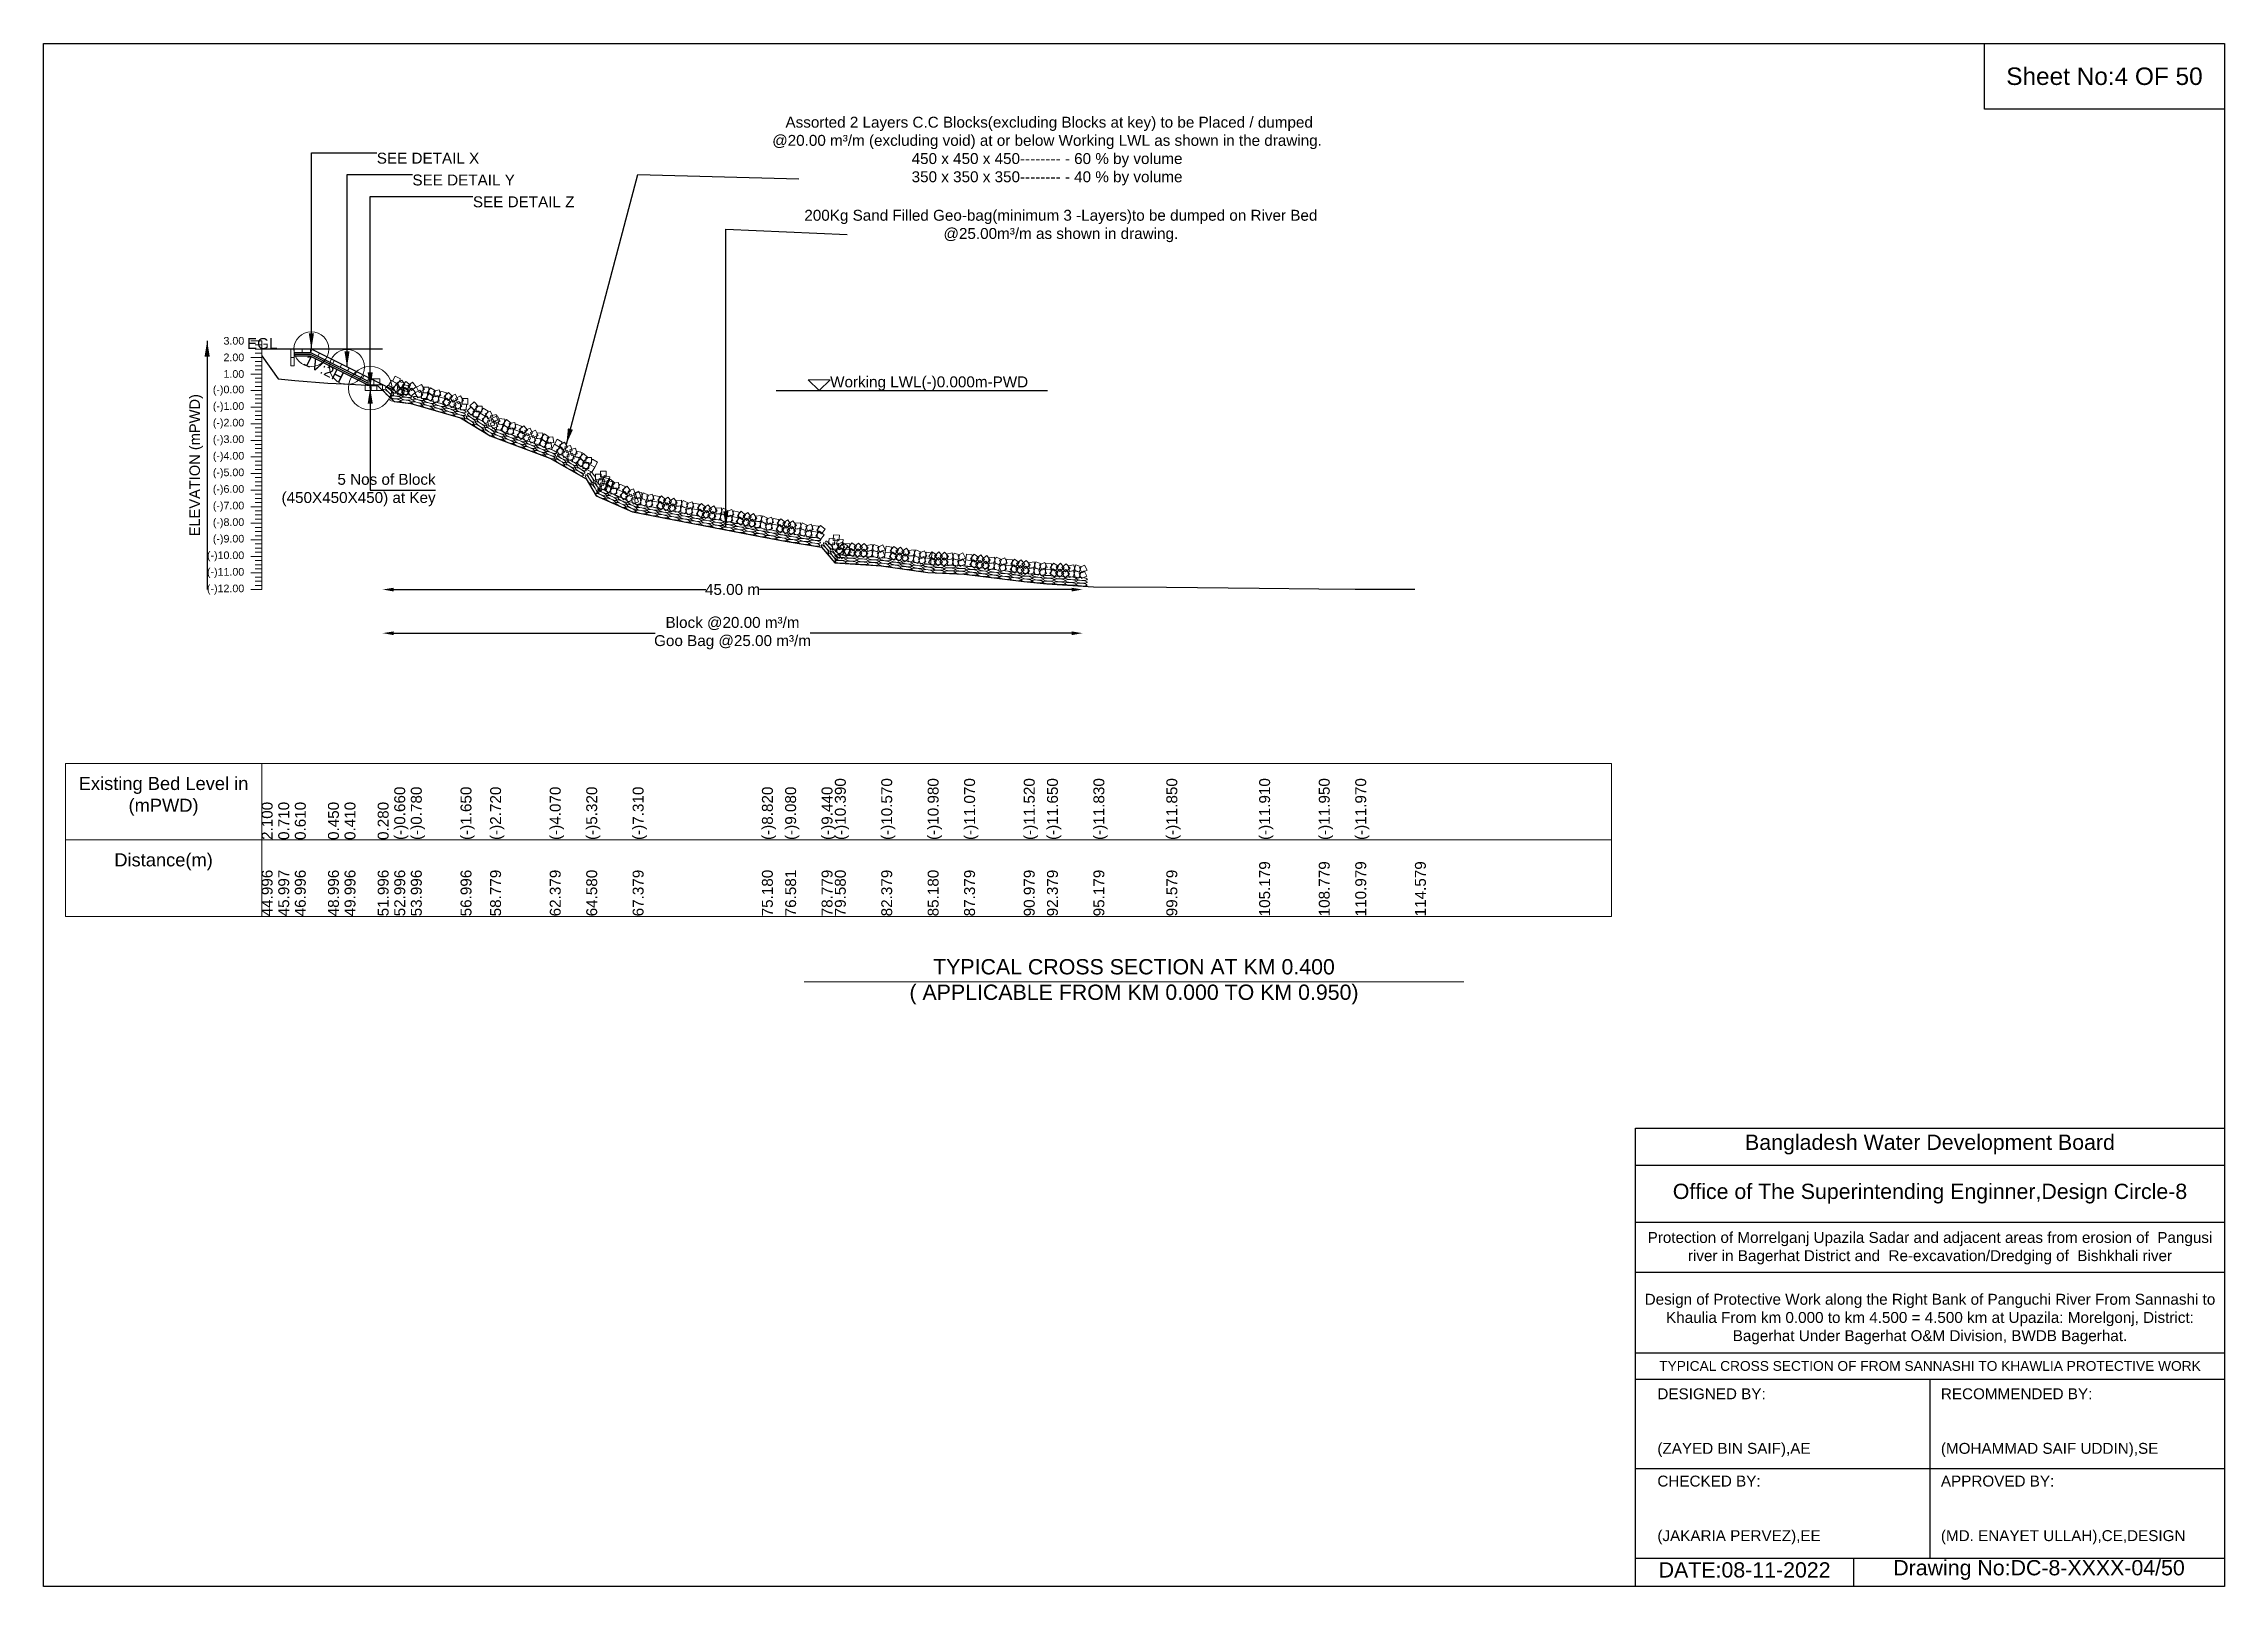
# Model space of a CAD drawing. Header units: inches. Extents: x 89000 to 267201, y -7461 to 18033.
# Drawn here: x 145000 to 155000, y -7071 to 0 of the extents above; entities that cross this region are included whole.
import ezdxf

# ---------------------------------------------------------------- set-up
doc = ezdxf.new("R2010")
doc.units = ezdxf.units.IN
doc.header["$LTSCALE"] = 7
doc.header["$MEASUREMENT"] = 0
for name, color, linetype, lineweight in [('Cross section Data Border', 7, 'Continuous', 9), ('Cross Section Labels', 7, 'Continuous', 9), ('Existing_Bed_Level for Xsection', 7, 'Continuous', 25), ('Long Section Labels', 7, 'Continuous', 9)]:
    doc.layers.add(name, color=color, linetype=linetype, lineweight=lineweight)
doc.styles.get("Standard").update_dxf_attribs({"font": 'arial.ttf'})
doc.dimstyles.new('Appron Lebeling Style', dxfattribs={"dimtxt": 50, "dimasz": 50, "dimexe": 0.18, "dimexo": 0.0625, "dimgap": 0.09, "dimtad": 0, "dimtih": 1, "dimtoh": 1, "dimdec": 4, "dimzin": 0, "dimdsep": 46, "dimtxsty": 'Standard', "dimcen": 0.09, "dimse1": 1, "dimse2": 1, "dimadec": 0, "dimazin": 0, "dimtfac": 1, "dimtdec": 4, "dimtofl": 0, "dimtmove": 0, "dimatfit": 3, "dimfxl": 1, "dimtolj": 1, "dimtzin": 0, "dimarcsym": 0})
doc.dimstyles.get("Standard").update_dxf_attribs({"dimtxt": 0.18, "dimasz": 0.18, "dimexe": 0.18, "dimexo": 0.0625, "dimgap": 0.09, "dimtad": 0, "dimtih": 1, "dimtoh": 1, "dimdec": 4, "dimzin": 0, "dimdsep": 46, "dimtxsty": 'Standard', "dimcen": 0.09, "dimadec": 0, "dimazin": 0, "dimtfac": 1, "dimtdec": 4, "dimtofl": 0, "dimtmove": 0, "dimatfit": 3, "dimfxl": 1, "dimtolj": 1, "dimtzin": 0, "dimarcsym": 0})

msp = doc.modelspace()

# ---------------------------------------------------------------- texts
at = {"attachment_point": 5}
for s, insert, char_height in [('Sheet No:4 OF 50', (154450, -150), 80), ('Bangladesh Water Development Board', (153650, -5046), 70), ('Office of The Superintending Enginner,Design Circle-8', (153650, -5271), 70)]:
    msp.add_mtext(s, dxfattribs=dict(at, insert=insert, char_height=char_height))
for s, insert, char_height, width, attachment_point in [('Protection of Morrelganj Upazila Sadar and adjacent areas from erosion of  Pangusi river in Bagerhat District and  Re-excavation/Dredging of  Bishkhali river', (153650, -5521), 50, 2700, 5), ('Design of Protective Work along the Right Bank of Panguchi River From Sannashi to Khaulia From km 0.000 to km 4.500 = 4.500 km at Upazila: Morelgonj, District: Bagerhat Under Bagerhat O&M Division, BWDB Bagerhat.', (153650, -5846), 50, 2700, 5), ('TYPICAL CROSS SECTION OF FROM SANNASHI TO KHAWLIA PROTECTIVE WORK', (153650, -6061), 45, 2800, 5), ('DESIGNED BY:^J^J^J(ZAYED BIN SAIF),AE', (152400, -6321), 50, 1400, 4), ('RECOMMENDED BY:^J^J^J(MOHAMMAD SAIF UDDIN),SE', (153700, -6321), 50, 1400, 4), ('CHECKED BY:^J^J^J(JAKARIA PERVEZ),EE', (152400, -6721), 50, 1400, 4), ('APPROVED BY:^J^J^J(MD. ENAYET ULLAH),CE,DESIGN', (153700, -6721), 50, 1400, 4), ('DATE:08-11-2022', (152800, -6996), 70, 1400, 5), ('Drawing No:DC-8-XXXX-04/50', (154150, -6996), 70, 2200, 5)]:
    msp.add_mtext(s, dxfattribs=dict(insert=insert, char_height=char_height, width=width, attachment_point=attachment_point))
at = {"layer": 'Cross section Data Border', "char_height": 60, "width": 800, "attachment_point": 5}
for s, insert in [('Existing Bed Level in (mPWD)', (145550, -3450)), ('Distance(m)', (145550, -3750))]:
    msp.add_mtext(s, dxfattribs=dict(at, insert=insert))
at = {"layer": 'Cross Section Labels'}
for s, insert, char_height, attachment_point in [(' Assorted 2 Layers C.C Blocks(excluding Blocks at key) to be Placed / dumped^J@20.00 m³/m (excluding void) at or below Working LWL as shown in the drawing.^J450 x 450 x 450-------- - 60 % by volume^J350 x 350 x 350-------- - 40 % by volume', (149601.35408, -650.19327), 50, 8), ('SEE DETAIL X', (146527.7977, -500), 50, 1), ('SEE DETAIL Y', (146691.1977, -600), 50, 1), ('SEE DETAIL Z', (146968.5977, -700), 50, 1), ('200Kg Sand Filled Geo-bag(minimum 3 -Layers)to be dumped on River Bed^J@25.00m³/m as shown in drawing.', (149664.67221, -910.13459), 50, 8), ('EGL', (146072.20947, -1400.28), 50, 9), ('Working LWL(-)0.000m-PWD', (148606.5977, -1590.28), 50, 7), ('5 Nos of Block ^J(450X450X450) at Key', (146797.5977, -2046.28), 50, 6), ('TYPICAL CROSS SECTION AT KM 0.400^J( APPLICABLE FROM KM 0.000 TO KM 0.950)', (150000, -4300), 70, 5)]:
    msp.add_mtext(s, dxfattribs=dict(at, insert=insert, char_height=char_height, attachment_point=attachment_point))
at = {"layer": 'Cross Section Labels', "insert": (146295.90241, -1468.32059), "char_height": 50, "attachment_point": 2, "rotation": 333.434948823}
msp.add_mtext('1V:2H', dxfattribs=at)
at = {"layer": 'Long Section Labels', "char_height": 35, "attachment_point": 6}
for s, insert in [('3.00', (145920, -1362.28)), ('2.00', (145920, -1438.28)), ('1.00', (145920, -1514.28)), ('(-)0.00', (145920, -1590.28)), ('(-)1.00', (145920, -1666.28)), ('(-)2.00', (145920, -1742.28)), ('(-)3.00', (145920, -1818.28)), ('(-)4.00', (145920, -1894.28)), ('(-)5.00', (145920, -1970.28)), ('(-)6.00', (145920, -2046.28)), ('(-)7.00', (145920, -2122.28)), ('(-)8.00', (145920, -2198.28)), ('(-)9.00', (145920, -2274.28)), ('(-)10.00', (145920, -2350.28)), ('(-)11.00', (145920, -2426.28)), ('(-)12.00', (145920, -2502.28))]:
    msp.add_mtext(s, dxfattribs=dict(at, insert=insert))
at = {"layer": 'Long Section Labels', "rotation": 90}
for s, insert, char_height, attachment_point in [('ELEVATION (mPWD)', (145700, -1932.28), 48, 5), ('(-)10.390', (148628.32464, -3650), 50, 1), ('(-)10.570', (148841.04673, -3650), 50, 1), ('(-)10.980', (149053.9167, -3650), 50, 1), ('(-)11.070', (149221.04673, -3650), 50, 1), ('(-)11.520', (149494.6641, -3650), 50, 1), ('(-)11.650', (149601.04673, -3650), 50, 1), ('(-)11.830', (149813.90935, -3650), 50, 1), ('(-)11.850', (150148.30899, -3650), 50, 1), ('(-)11.910', (150573.90339, -3650), 50, 1), ('(-)11.950', (150847.46015, -3650), 50, 1), ('(-)11.970', (151014.66097, -3650), 50, 1), ('(-)11.970', (151014.66097, -3650), 50, 1), ('2.100', (146000, -3650), 50, 1), ('0.710', (146076.02131, -3650), 50, 1), ('0.610', (146151.99699, -3650), 50, 1), ('0.450', (146303.99398, -3650), 50, 1), ('0.410', (146379.96966, -3650), 50, 1), ('0.280', (146531.96665, -3650), 50, 1), ('(-)0.660', (146607.94233, -3650), 50, 1), ('(-)0.780', (146683.96364, -3650), 50, 1), ('(-)1.650', (146911.93631, -3650), 50, 1), ('(-)2.720', (147047.47157, -3650), 50, 1), ('(-)4.070', (147321.04673, -3650), 50, 1), ('(-)5.320', (147488.34274, -3650), 50, 1), ('(-)7.310', (147701.04673, -3650), 50, 1), ('(-)8.820', (148293.92601, -3650), 50, 1), ('(-)9.080', (148400.42302, -3650), 50, 1), ('(-)9.440', (148567.46526, -3650), 50, 1), ('44.996', (146000, -4000), 50, 1), ('45.997', (146076.02131, -4000), 50, 1), ('46.996', (146151.99699, -4000), 50, 1), ('48.996', (146303.99398, -4000), 50, 1), ('49.996', (146379.96966, -4000), 50, 1), ('51.996', (146531.96665, -4000), 50, 1), ('52.996', (146607.94233, -4000), 50, 1), ('53.996', (146683.96364, -4000), 50, 1), ('56.996', (146911.93631, -4000), 50, 1), ('58.779', (147047.47157, -4000), 50, 1), ('62.379', (147321.04673, -4000), 50, 1), ('64.580', (147488.34274, -4000), 50, 1), ('67.379', (147701.04673, -4000), 50, 1), ('75.180', (148293.92601, -4000), 50, 1), ('76.581', (148400.42302, -4000), 50, 1), ('78.779', (148567.46526, -4000), 50, 1), ('79.580', (148628.32464, -4000), 50, 1), ('82.379', (148841.04673, -4000), 50, 1), ('85.180', (149053.9167, -4000), 50, 1), ('87.379', (149221.04673, -4000), 50, 1), ('90.979', (149494.6641, -4000), 50, 1), ('92.379', (149601.04673, -4000), 50, 1), ('95.179', (149813.90935, -4000), 50, 1), ('99.579', (150148.30899, -4000), 50, 1), ('105.179', (150573.90339, -4000), 50, 1), ('108.779', (150847.46015, -4000), 50, 1), ('110.979', (151014.66097, -4000), 50, 1), ('114.579', (151288.30084, -4000), 50, 1)]:
    msp.add_mtext(s, dxfattribs=dict(at, insert=insert, char_height=char_height, attachment_point=attachment_point))

# ---------------------------------------------------------------- blocks, each defined once
blk = doc.blocks.new('*D1')
at = {"layer": 'Cross Section Labels', "color": 0, "lineweight": -2, "transparency": 16777216}
for p, q in [((146605, -2502), (148036, -2502)), ((149714, -2502), (148283, -2502))]:
    blk.add_line(p, q, dxfattribs=at)
at = {"layer": 'Cross Section Labels', "color": 0, "transparency": 16777216}
for points in [[(146605, -2494), (146605, -2511), (146555, -2502)], [(149714, -2494), (149714, -2511), (149764, -2502)]]:
    blk.add_solid(points, dxfattribs=at)
at = {"layer": 'Defpoints', "color": 0, "transparency": 16777216}
for p in [(146555, -1590), (149764, -2486), (149764, -2502)]:
    blk.add_point(p, dxfattribs=at)
at = {"layer": 'Cross Section Labels', "color": 0, "transparency": 16777216, "insert": (148159, -2502), "char_height": 50, "attachment_point": 5}
blk.add_mtext('\\A1;45.00 m', dxfattribs=at)
blk = doc.blocks.new('*D2')
at = {"layer": 'Cross Section Labels', "color": 0, "lineweight": -2, "transparency": 16777216}
for p, q in [((146605, -2702), (147804, -2702)), ((149714, -2702), (148515, -2702))]:
    blk.add_line(p, q, dxfattribs=at)
at = {"layer": 'Cross Section Labels', "color": 0, "transparency": 16777216}
for points in [[(146605, -2694), (146605, -2711), (146555, -2702)], [(149714, -2694), (149714, -2711), (149764, -2702)]]:
    blk.add_solid(points, dxfattribs=at)
at = {"layer": 'Defpoints', "color": 0, "transparency": 16777216}
for p in [(146555, -1590), (149764, -2486), (149764, -2702)]:
    blk.add_point(p, dxfattribs=at)
at = {"layer": 'Cross Section Labels', "color": 0, "transparency": 16777216, "insert": (148159, -2702), "char_height": 50, "attachment_point": 5}
blk.add_mtext('\\A1;Block @20.00 m³/m ^JGoo Bag @25.00 m³/m ', dxfattribs=at)

# ---------------------------------------------------------------- dimensions: what is measured, and where the dimension line sits
at = {"layer": 'Cross Section Labels'}
for base, text, picture, middle in [((149764.29035, -2502.28), '45.00 m', '*D1', (148159.44402, -2502.28)), ((149764.29035, -2702.28), 'Block @20.00 m³/m ^JGoo Bag @25.00 m³/m ', '*D2', (148159.44402, -2702.28))]:
    dim = msp.add_linear_dim(base=base, p1=(146554.5977, -1590.28), p2=(149764.29035, -2486.17115), text=text, dimstyle='Appron Lebeling Style', dxfattribs=at)
    dim.commit()
    dim.dimension.update_dxf_attribs({"geometry": picture, "text_midpoint": middle})

# ---------------------------------------------------------------- linework, layer by layer
for points in [[(145000, 0), (155000, 0), (155000, -7071), (145000, -7071)], [(153900, 0), (155000, 0), (155000, -300), (153900, -300)]]:
    msp.add_lwpolyline(points, close=True)
for points in [[(152300, -7071), (152300, -4971), (155000, -4971)], [(152300, -5141), (155000, -5141)], [(152300, -5401), (155000, -5401)], [(152300, -5631), (155000, -5631)], [(152300, -6001), (155000, -6001)], [(152300, -6121), (155000, -6121)], [(153650, -6121), (153650, -6941)], [(152300, -6531), (155000, -6531)], [(152300, -6941), (155000, -6941)], [(153300, -6941), (153300, -7071)]]:
    msp.add_lwpolyline(points)
at = {"layer": 'Cross section Data Border'}
msp.add_lwpolyline([(145100, -3300), (152188.93098, -3300), (152188.93098, -4000), (145100, -4000)], close=True, dxfattribs=at)
for points in [[(146000, -3300), (146000, -4000)], [(145100, -3650), (152188.93098, -3650)]]:
    msp.add_lwpolyline(points, dxfattribs=at)
at = {"layer": 'Cross Section Labels'}
msp.add_lwpolyline([(148556.5977, -1590.28), (148606.5977, -1540.28), (148506.5977, -1540.28)], close=True, dxfattribs=at)
msp.add_lwpolyline([(148488, -4300), (150000, -4300), (151512, -4300)], dxfattribs=at)
for centre, radius in [((146227.7977, -1400.28), 80), ((146391.1977, -1481.98), 80), ((146497.5977, -1578.88), 100)]:
    msp.add_circle(centre, radius, dxfattribs=at)
at = {"layer": 'Existing_Bed_Level for Xsection'}
for points in [[(146554.5977, -1400.28), (146000, -1400.28)], [(146000, -1430.68), (146076.02131, -1536.32), (146151.99699, -1543.92), (146303.99398, -1556.08), (146379.96966, -1559.12), (146531.96665, -1569), (146607.94233, -1640.44), (146683.96364, -1649.56), (146911.93631, -1715.68), (147047.47157, -1797), (147321.04673, -1899.6), (147488.34274, -1994.6), (147533.93817, -2072.12), (147701.04673, -2145.84), (148293.92601, -2260.6), (148400.42302, -2280.36), (148567.46526, -2307.72), (148628.32464, -2379.92), (148841.04673, -2393.6), (149053.9167, -2424.76), (149221.04673, -2431.6), (149494.6641, -2465.8), (149601.04673, -2475.68), (149813.90935, -2489.36), (150148.30899, -2490.88), (150573.90339, -2495.44), (150847.46015, -2498.48), (151014.66097, -2500), (151288.30084, -2500)], [(146607.7977, -1590.28), (146231.00712, -1401.88471), (146227.7977, -1400.28), (146224.20947, -1400.28), (146148.20947, -1400.28)], [(146148.20947, -1415.48), (146224.20947, -1415.48), (146488.0977, -1547.42412)], [(146148.20947, -1423.08), (146222.41535, -1423.08), (146488.0977, -1555.92117)], [(146148.20947, -1430.68), (146220.62124, -1430.68), (146486.62124, -1563.68)], [(148358.80251, -1590.28), (149602.81291, -1590.28)]]:
    msp.add_lwpolyline(points, dxfattribs=at)
at = {"layer": 'Long Section Labels'}
for points in [[(146000, -1362.28), (145950, -1362.28)], [(146000, -1381.28), (145970, -1381.28)], [(146000, -2502.28), (146000, -2426.28), (146000, -2350.28), (146000, -2274.28), (146000, -2198.28), (146000, -2122.28), (146000, -2046.28), (146000, -1970.28), (146000, -1894.28), (146000, -1818.28), (146000, -1742.28), (146000, -1666.28), (146000, -1590.28), (146000, -1514.28), (146000, -1438.28), (146000, -1362.28)], [(146000, -1438.28), (145950, -1438.28)], [(146000, -1400.28), (145970, -1400.28)], [(146000, -1419.28), (145970, -1419.28)], [(146000, -1457.28), (145970, -1457.28)], [(146000, -1476.28), (145970, -1476.28)], [(146000, -1495.28), (145970, -1495.28)], [(146000, -1514.28), (145950, -1514.28)], [(146000, -1590.28), (145950, -1590.28)], [(146000, -1533.28), (145970, -1533.28)], [(146000, -1552.28), (145970, -1552.28)], [(146000, -1571.28), (145970, -1571.28)], [(146000, -1666.28), (145950, -1666.28)], [(146000, -1609.28), (145970, -1609.28)], [(146000, -1628.28), (145970, -1628.28)], [(146000, -1647.28), (145970, -1647.28)], [(146000, -1685.28), (145970, -1685.28)], [(146000, -1742.28), (145950, -1742.28)], [(146000, -1704.28), (145970, -1704.28)], [(146000, -1723.28), (145970, -1723.28)], [(146000, -1761.28), (145970, -1761.28)], [(146000, -1780.28), (145970, -1780.28)], [(146000, -1799.28), (145970, -1799.28)], [(146000, -1818.28), (145950, -1818.28)], [(146000, -1894.28), (145950, -1894.28)], [(146000, -1837.28), (145970, -1837.28)], [(146000, -1856.28), (145970, -1856.28)], [(146000, -1875.28), (145970, -1875.28)], [(146000, -1970.28), (145950, -1970.28)], [(146000, -1913.28), (145970, -1913.28)], [(146000, -1932.28), (145970, -1932.28)], [(146000, -1951.28), (145970, -1951.28)], [(146000, -1989.28), (145970, -1989.28)], [(146000, -2046.28), (145950, -2046.28)], [(146000, -2008.28), (145970, -2008.28)], [(146000, -2027.28), (145970, -2027.28)], [(146000, -2065.28), (145970, -2065.28)], [(146000, -2084.28), (145970, -2084.28)], [(146000, -2122.28), (145950, -2122.28)], [(146000, -2198.28), (145950, -2198.28)], [(146000, -2103.28), (145970, -2103.28)], [(146000, -2141.28), (145970, -2141.28)], [(146000, -2160.28), (145970, -2160.28)], [(146000, -2179.28), (145970, -2179.28)], [(146000, -2274.28), (145950, -2274.28)], [(146000, -2217.28), (145970, -2217.28)], [(146000, -2236.28), (145970, -2236.28)], [(146000, -2255.28), (145970, -2255.28)], [(146000, -2293.28), (145970, -2293.28)], [(146000, -2350.28), (145950, -2350.28)], [(146000, -2312.28), (145970, -2312.28)], [(146000, -2331.28), (145970, -2331.28)], [(146000, -2369.28), (145970, -2369.28)], [(146000, -2388.28), (145970, -2388.28)], [(146000, -2426.28), (145950, -2426.28)], [(146000, -2407.28), (145970, -2407.28)], [(146000, -2445.28), (145970, -2445.28)], [(146000, -2464.28), (145970, -2464.28)], [(146000, -2483.28), (145970, -2483.28)], [(146000, -2502.28), (145950, -2502.28)]]:
    msp.add_lwpolyline(points, dxfattribs=at)
for points in [[(146148.20947, -1400.28), (146133.00947, -1400.28), (146133.00947, -1438.28), (146148.20947, -1438.28)], [(146148.20947, -1438.28), (146133.00947, -1438.28), (146133.00947, -1476.28), (146148.20947, -1476.28)], [(146186.20947, -1400.28), (146148.20947, -1400.28), (146148.20947, -1415.48), (146186.20947, -1415.48)], [(146224.20947, -1400.28), (146186.20947, -1400.28), (146186.20947, -1415.48), (146224.20947, -1415.48)], [(146264.99535, -1418.87882), (146231.00712, -1401.88471), (146224.20947, -1415.48), (146258.1977, -1432.47412)], [(146298.98358, -1435.87294), (146264.99535, -1418.87882), (146258.1977, -1432.47412), (146292.18594, -1449.46823)], [(146332.97182, -1452.86706), (146298.98358, -1435.87294), (146292.18594, -1449.46823), (146326.17417, -1466.46235)], [(146366.96005, -1469.86117), (146332.97182, -1452.86706), (146326.17417, -1466.46235), (146360.1624, -1483.45647)], [(146400.94828, -1486.85529), (146366.96005, -1469.86117), (146360.1624, -1483.45647), (146394.15064, -1500.45058)], [(146434.93652, -1503.84941), (146400.94828, -1486.85529), (146394.15064, -1500.45058), (146428.13887, -1517.4447)], [(146468.92475, -1520.84352), (146434.93652, -1503.84941), (146428.13887, -1517.4447), (146462.1271, -1534.43882)], [(146501.3977, -1563.68), (146474.7977, -1563.68), (146474.7977, -1590.28), (146501.3977, -1590.28)], [(146514.6977, -1537.08), (146488.0977, -1537.08), (146488.0977, -1563.68), (146514.6977, -1563.68)], [(146527.9977, -1563.68), (146501.3977, -1563.68), (146501.3977, -1590.28), (146527.9977, -1590.28)], [(146541.2977, -1537.08), (146514.6977, -1537.08), (146514.6977, -1563.68), (146541.2977, -1563.68)], [(146554.5977, -1563.68), (146527.9977, -1563.68), (146527.9977, -1590.28), (146554.5977, -1590.28)], [(146617.95821, -1556.03601), (146594.52129, -1543.45545), (146581.94073, -1566.89237), (146605.37765, -1579.47293)], [(146636.17992, -1536.65742), (146612.74299, -1524.07686), (146600.16243, -1547.51378), (146623.59935, -1560.09435)], [(146637.63645, -1583.99667), (146623.63883, -1561.3775), (146601.01966, -1575.37512), (146615.01728, -1597.99428)], [(146648.66786, -1579.49705), (146622.25723, -1576.32866), (146619.08884, -1602.73929), (146645.49947, -1605.90767)], [(146655.85815, -1564.61808), (146641.86053, -1541.99891), (146619.24137, -1555.99653), (146633.23898, -1578.6157)], [(146651.83625, -1553.08642), (146625.42562, -1549.91803), (146622.25723, -1576.32866), (146648.66786, -1579.49705)], [(146654.70475, -1588.01615), (146628.8152, -1581.90949), (146622.70853, -1607.79903), (146648.59808, -1613.9057)], [(146672.92645, -1568.63757), (146647.0369, -1562.5309), (146640.93024, -1588.42045), (146666.81978, -1594.52712)], [(146678.90603, -1591.60597), (146657.6084, -1575.66951), (146641.67193, -1596.96713), (146662.96956, -1612.9036)], [(146682.07442, -1565.19534), (146660.77679, -1549.25888), (146644.84032, -1570.5565), (146666.13795, -1586.49297)], [(146688.94743, -1578.7807), (146668.02537, -1595.20712), (146684.45179, -1616.12918), (146705.37385, -1599.70276)], [(146692.11582, -1552.37007), (146671.19376, -1568.79649), (146687.62017, -1589.71855), (146708.54224, -1573.29214)], [(146738.72734, -1611.23014), (146725.89283, -1587.93131), (146702.594, -1600.76581), (146715.42851, -1624.06464)], [(146746.13691, -1585.68296), (146733.3024, -1562.38413), (146710.00357, -1575.21863), (146722.83808, -1598.51746)], [(146759.77494, -1600.38011), (146733.18042, -1599.84045), (146732.64075, -1626.43497), (146759.23528, -1626.97464)], [(146767.18451, -1574.83294), (146740.58999, -1574.29327), (146740.05032, -1600.8878), (146766.64485, -1601.42746)], [(146797.42956, -1590.77873), (146774.67338, -1577.00497), (146760.89963, -1599.76115), (146783.65581, -1613.5349)], [(146814.4577, -1586.59234), (146788.6246, -1592.93358), (146794.96585, -1618.76667), (146820.79894, -1612.42543)], [(146846.73732, -1601.02027), (146821.19015, -1593.6107), (146813.78058, -1619.15788), (146839.32775, -1626.56745)], [(146874.61145, -1617.87276), (146856.18024, -1598.69333), (146837.00081, -1617.12453), (146855.43202, -1636.30396)], [(146790.01999, -1616.3259), (146767.26381, -1602.55215), (146753.49006, -1625.30832), (146776.24624, -1639.08208)], [(146807.04813, -1612.13951), (146781.21503, -1618.48076), (146787.55628, -1644.31385), (146813.38937, -1637.97261)], [(146839.32775, -1626.56745), (146813.78058, -1619.15788), (146806.37101, -1644.70506), (146831.91818, -1652.11463)], [(146867.20188, -1643.41993), (146848.77067, -1624.2405), (146829.59124, -1642.67171), (146848.02245, -1661.85114)], [(146879.19028, -1632.3929), (146855.88124, -1645.20884), (146868.69719, -1668.51789), (146892.00623, -1655.70194)], [(146886.59985, -1606.84572), (146863.29081, -1619.66167), (146876.10676, -1642.97071), (146899.4158, -1630.15476)], [(146917.55758, -1663.09713), (146904.72308, -1639.79829), (146881.42425, -1652.6328), (146894.25875, -1675.93163)], [(146924.96715, -1637.54995), (146912.13265, -1614.25112), (146888.83382, -1627.08562), (146901.66832, -1650.38445)], [(146938.60518, -1652.2471), (146912.01066, -1651.70744), (146911.471, -1678.30196), (146938.06552, -1678.84163)], [(146946.01475, -1626.69992), (146919.42023, -1626.16026), (146918.88057, -1652.75479), (146945.47509, -1653.29445)], [(146979.0866, -1684.29435), (146960.6003, -1665.16801), (146941.47396, -1683.65431), (146959.96026, -1702.78065)], [(146992.77204, -1661.48495), (146974.28575, -1642.35861), (146955.15941, -1660.84491), (146973.6457, -1679.97125)], [(146996.61925, -1684.59337), (146970.02328, -1684.1302), (146969.56011, -1710.72617), (146996.15608, -1711.18934)], [(147010.30469, -1661.78397), (146983.70872, -1661.32081), (146983.24556, -1687.91677), (147009.84152, -1688.37994)], [(147024.1465, -1706.78324), (147001.3371, -1693.09779), (146987.65166, -1715.90719), (147010.46105, -1729.59264)], [(147037.83194, -1683.97384), (147015.02254, -1670.2884), (147001.3371, -1693.09779), (147024.1465, -1706.78324)], [(147060.48073, -1707.38335), (147047.55601, -1684.13445), (147024.30711, -1697.05917), (147037.23183, -1720.30807)], [(147074.88681, -1699.78188), (147049.07849, -1706.22321), (147055.51983, -1732.03153), (147081.32814, -1725.5902)], [(147046.79529, -1730.19275), (147033.87057, -1706.94385), (147010.62166, -1719.86857), (147023.54638, -1743.11747)], [(147061.20136, -1722.59128), (147035.39305, -1729.03261), (147041.83438, -1754.84093), (147067.6427, -1748.39959)], [(147083.44428, -1754.88227), (147072.42821, -1730.67057), (147048.21652, -1741.68665), (147059.23259, -1765.89834)], [(147092.78491, -1729.97619), (147081.76883, -1705.7645), (147057.55714, -1716.78057), (147068.57322, -1740.99227)], [(147105.25965, -1745.67279), (147078.78418, -1743.10191), (147076.2133, -1769.57738), (147102.68878, -1772.14826)], [(147114.60028, -1720.76671), (147088.12481, -1718.19584), (147085.55393, -1744.67131), (147112.0294, -1747.24218)], [(147134.19738, -1763.88375), (147112.56059, -1748.41089), (147097.08773, -1770.04768), (147118.72452, -1785.52054)], [(147143.53801, -1738.97767), (147121.90122, -1723.50481), (147106.42836, -1745.1416), (147128.06514, -1760.61446)], [(147151.49569, -1761.01118), (147125.25347, -1765.35928), (147129.60158, -1791.6015), (147155.84379, -1787.2534)], [(147160.83631, -1736.1051), (147134.5941, -1740.45321), (147138.9422, -1766.69542), (147165.18442, -1762.34732)], [(147182.57806, -1777.86424), (147157.67198, -1768.52361), (147148.33136, -1793.42969), (147173.23743, -1802.77032)], [(147191.91869, -1752.95816), (147167.01261, -1743.61754), (147157.67198, -1768.52361), (147182.57806, -1777.86424)], [(147209.08249, -1796.79802), (147192.17122, -1776.26589), (147171.63908, -1793.17716), (147188.55036, -1813.7093)], [(147218.42312, -1771.89194), (147201.51184, -1751.35981), (147180.97971, -1768.27109), (147197.89098, -1788.80322)], [(147221.8787, -1786.7196), (147197.65824, -1797.71639), (147208.65503, -1821.93685), (147232.87549, -1810.94005)], [(147231.21932, -1761.81352), (147206.99887, -1772.81031), (147217.99566, -1797.03077), (147242.21612, -1786.03398)], [(147257.78683, -1820.26666), (147246.77075, -1796.05496), (147222.55906, -1807.07104), (147233.57513, -1831.28273)], [(147267.12745, -1795.36058), (147256.11138, -1771.14889), (147231.89968, -1782.16496), (147242.91576, -1806.37665)], [(147288.94282, -1786.1511), (147262.46735, -1783.58022), (147259.89647, -1810.0557), (147286.37194, -1812.62657)], [(147317.88055, -1804.36206), (147296.24376, -1788.8892), (147280.7709, -1810.52599), (147302.40769, -1825.99885)], [(147279.60219, -1811.05718), (147253.12672, -1808.4863), (147250.55585, -1834.96177), (147277.03132, -1837.53265)], [(147308.53992, -1829.26814), (147286.90313, -1813.79528), (147271.43027, -1835.43206), (147293.06706, -1850.90493)], [(147325.83823, -1826.39557), (147299.59601, -1830.74367), (147303.94412, -1856.98589), (147330.18633, -1852.63778)], [(147335.17886, -1801.48949), (147308.93664, -1805.8376), (147313.28474, -1832.07981), (147339.52696, -1827.73171)], [(147365.32267, -1849.57948), (147342.19189, -1836.44453), (147329.05694, -1859.57531), (147352.18773, -1872.71026)], [(147378.45762, -1826.4487), (147355.32684, -1813.31375), (147342.19189, -1836.44453), (147365.32267, -1849.57948)], [(147388.52591, -1872.43955), (147375.0478, -1849.50703), (147352.11528, -1862.98514), (147365.59338, -1885.91766)], [(147401.66085, -1849.30877), (147388.18275, -1826.37625), (147365.25022, -1839.85435), (147378.72833, -1862.78688)], [(147402.7457, -1864.49506), (147377.09914, -1871.55297), (147384.15705, -1897.19953), (147409.80361, -1890.14162)], [(147415.88065, -1841.36428), (147390.23409, -1848.42219), (147397.292, -1874.06874), (147422.93856, -1867.01083)], [(147432.94179, -1903.26354), (147425.86346, -1877.62261), (147400.22253, -1884.70094), (147407.30086, -1910.34187)], [(147446.07674, -1880.13276), (147438.9984, -1854.49183), (147413.35748, -1861.57016), (147420.43581, -1887.21109)], [(147455.93248, -1897.59319), (147430.18894, -1890.89765), (147423.4934, -1916.64119), (147449.23694, -1923.33673)], [(147469.06743, -1874.4624), (147443.32389, -1867.76687), (147436.62835, -1893.51041), (147462.37189, -1900.20594)], [(147494.78726, -1896.99064), (147475.84796, -1878.31277), (147457.17009, -1897.25207), (147476.10939, -1915.92994)], [(147512.32204, -1896.86946), (147485.72261, -1897.04372), (147485.89687, -1923.64315), (147512.4963, -1923.46889)], [(147481.65231, -1920.12143), (147462.71301, -1901.44355), (147444.03514, -1920.38285), (147462.97444, -1939.06072)], [(147499.18709, -1920.00024), (147472.58766, -1920.17451), (147472.76193, -1946.77393), (147499.36136, -1946.59967)], [(147527.23816, -1941.52412), (147504.10737, -1928.38917), (147490.97243, -1951.51995), (147514.10321, -1964.6549)], [(147540.37311, -1918.39333), (147517.24232, -1905.25839), (147504.10737, -1928.38917), (147527.23816, -1941.52412)], [(147557.23417, -1999.41751), (147557.00328, -1972.81851), (147530.40428, -1973.0494), (147530.63517, -1999.6484)], [(147573.52132, -1999.6321), (147547.77556, -1992.94513), (147541.08859, -2018.69089), (147566.83435, -2025.37786)], [(147580.16221, -1985.93178), (147579.93132, -1959.33278), (147553.33232, -1959.56367), (147553.56321, -1986.16267)], [(147590.72582, -1993.39199), (147564.43846, -1989.32569), (147560.37216, -2015.61305), (147586.65951, -2019.67935)], [(147596.44936, -1986.14637), (147570.7036, -1979.4594), (147564.01663, -2005.20516), (147589.76239, -2011.89213)], [(147618.58563, -2013.21273), (147597.85995, -1996.53922), (147581.18644, -2017.2649), (147601.91212, -2033.93841)], [(147579.98952, -2017.72904), (147553.70216, -2013.66274), (147549.63586, -2039.95009), (147575.92322, -2044.0164)], [(147580.33299, -2048.29831), (147586.99946, -2022.54723), (147561.24838, -2015.88076), (147554.58191, -2041.63184)], [(147607.84934, -2037.54978), (147587.12366, -2020.87626), (147570.45014, -2041.60195), (147591.17582, -2058.27546)], [(147603.26103, -2034.81258), (147609.9275, -2009.0615), (147584.17642, -2002.39503), (147577.50995, -2028.14611)], [(147625.28258, -2035.66159), (147598.83621, -2038.51637), (147601.69099, -2064.96273), (147628.13736, -2062.10795)], [(147636.01887, -2011.32454), (147609.57251, -2014.17932), (147612.42729, -2040.62569), (147638.87366, -2037.7709)], [(147655.36051, -2054.24808), (147631.02346, -2043.51179), (147620.28716, -2067.84883), (147644.62421, -2078.58513)], [(147666.0968, -2029.91103), (147641.75976, -2019.17474), (147631.02346, -2043.51179), (147655.36051, -2054.24808)], [(147680.74999, -2074.65266), (147665.02879, -2053.19564), (147643.57177, -2068.91685), (147659.29297, -2090.37387)], [(147691.48629, -2050.31562), (147675.76509, -2028.85859), (147654.30807, -2044.5798), (147670.02927, -2066.03682)], [(147694.09649, -2065.31519), (147669.29206, -2074.92249), (147678.89937, -2099.72692), (147703.7038, -2090.11961)], [(147704.83279, -2040.97814), (147680.02836, -2050.58544), (147689.63567, -2075.38987), (147714.4401, -2065.78256)], [(147728.04689, -2100.84221), (147718.41984, -2076.04544), (147693.62307, -2085.67249), (147703.25012, -2110.46926)], [(147738.78319, -2076.50516), (147729.15613, -2051.70839), (147704.35936, -2061.33545), (147713.98642, -2086.13222)], [(147737.33679, -2083.24477), (147710.80343, -2085.1265), (147712.68515, -2111.65985), (147739.21851, -2109.77813)], [(147742.39176, -2057.1295), (147715.8584, -2059.01123), (147717.74012, -2085.54459), (147744.27348, -2083.66286)], [(147768.90694, -2096.37324), (147744.99219, -2084.72658), (147733.34553, -2108.64133), (147757.26029, -2120.28799)], [(147773.96191, -2070.25797), (147750.04716, -2058.61131), (147738.40051, -2082.52607), (147762.31526, -2094.17272)], [(147785.48367, -2090.65525), (147760.3345, -2099.3201), (147768.99935, -2124.46926), (147794.14851, -2115.80442)], [(147790.53864, -2064.53998), (147765.38947, -2073.20483), (147774.05432, -2098.35399), (147799.20348, -2089.68915)], [(147818.9419, -2102.08708), (147792.82663, -2097.03211), (147787.77165, -2123.14738), (147813.88692, -2128.20235)], [(147823.99687, -2075.97181), (147797.8816, -2070.91684), (147792.82663, -2097.03211), (147818.9419, -2102.08708)], [(147848.23343, -2116.33415), (147828.13399, -2098.91081), (147810.71066, -2119.01025), (147830.81009, -2136.43359)], [(147853.2884, -2090.21888), (147833.18897, -2072.79555), (147815.76563, -2092.89498), (147835.86507, -2110.31832)], [(147864.22404, -2078.14705), (147842.17743, -2093.03015), (147857.06053, -2115.07676), (147879.10714, -2100.19366)], [(147905.22526, -2105.23393), (147890.32461, -2083.19917), (147868.28985, -2098.09982), (147883.1905, -2120.13458)], [(147925.19864, -2092.51431), (147898.66528, -2094.39603), (147900.547, -2120.92939), (147927.08036, -2119.04767)], [(147956.76879, -2105.64277), (147932.85404, -2093.99612), (147921.20739, -2117.91087), (147945.12214, -2129.55753)], [(147973.34552, -2099.92479), (147948.19636, -2108.58963), (147956.8612, -2133.7388), (147982.01036, -2125.07395)], [(147859.16907, -2104.26231), (147837.12245, -2119.14542), (147852.00556, -2141.19203), (147874.05217, -2126.30893)], [(147900.17029, -2131.3492), (147885.26963, -2109.31444), (147863.23488, -2124.21509), (147878.13553, -2146.24985)], [(147920.14367, -2118.62958), (147893.61031, -2120.5113), (147895.49203, -2147.04466), (147922.02539, -2145.16294)], [(147951.71382, -2131.75804), (147927.79907, -2120.11139), (147916.15241, -2144.02614), (147940.06717, -2155.67279)], [(147968.29055, -2126.04006), (147943.14138, -2134.7049), (147951.80623, -2159.85407), (147976.95539, -2151.18922)], [(148001.74878, -2137.47189), (147975.63351, -2132.41691), (147970.57854, -2158.53218), (147996.6938, -2163.58715)], [(148006.80375, -2111.35662), (147980.68848, -2106.30165), (147975.63351, -2132.41691), (148001.74878, -2137.47189)], [(148031.04031, -2151.71896), (148010.94087, -2134.29562), (147993.51754, -2154.39506), (148013.61697, -2171.81839)], [(148036.09528, -2125.60369), (148015.99585, -2108.18035), (147998.57251, -2128.27979), (148018.67195, -2145.70312)], [(148041.97595, -2139.64712), (148019.92933, -2154.53022), (148034.81244, -2176.57684), (148056.85905, -2161.69374)], [(148047.03092, -2113.53185), (148024.98431, -2128.41495), (148039.86741, -2150.46157), (148061.91402, -2135.57847)], [(148082.97717, -2166.734), (148068.07651, -2144.69925), (148046.04176, -2159.5999), (148060.94241, -2181.63466)], [(148088.03214, -2140.61873), (148073.13149, -2118.58398), (148051.09673, -2133.48463), (148065.99738, -2155.51939)], [(148102.95055, -2154.01438), (148076.41719, -2155.89611), (148078.29891, -2182.42946), (148104.83227, -2180.54774)], [(148108.00552, -2127.89911), (148081.47216, -2129.78084), (148083.35388, -2156.3142), (148109.88724, -2154.43247)], [(148134.5207, -2167.14285), (148110.60595, -2155.49619), (148098.95929, -2179.41094), (148122.87405, -2191.0576)], [(148139.57568, -2141.02758), (148115.66092, -2129.38092), (148104.01427, -2153.29568), (148127.92902, -2164.94233)], [(148151.09743, -2161.42486), (148125.94826, -2170.08971), (148134.61311, -2195.23887), (148159.76227, -2186.57403)], [(148156.1524, -2135.30959), (148131.00324, -2143.97444), (148139.66808, -2169.1236), (148164.81724, -2160.45876)], [(148184.55566, -2172.85669), (148158.44039, -2167.80172), (148153.38542, -2193.91699), (148179.50068, -2198.97196)], [(148189.61063, -2146.74142), (148163.49536, -2141.68645), (148158.44039, -2167.80172), (148184.55566, -2172.85669)], [(148213.84719, -2187.10376), (148193.74776, -2169.68043), (148176.32442, -2189.77986), (148196.42385, -2207.2032)], [(148218.90216, -2160.98849), (148198.80273, -2143.56516), (148181.37939, -2163.66459), (148201.47883, -2181.08793)], [(148224.78283, -2175.03192), (148202.73621, -2189.91503), (148217.61932, -2211.96164), (148239.66593, -2197.07854)], [(148229.8378, -2148.91666), (148207.79119, -2163.79976), (148222.67429, -2185.84637), (148244.7209, -2170.96327)], [(148265.78405, -2202.11881), (148250.88339, -2180.08405), (148228.84864, -2194.9847), (148243.74929, -2217.01946)], [(148270.83902, -2176.00354), (148255.93837, -2153.96878), (148233.90361, -2168.86943), (148248.80426, -2190.90419)], [(148285.75743, -2189.39919), (148259.22407, -2191.28091), (148261.10579, -2217.81427), (148287.63915, -2215.93255)], [(148290.8124, -2163.28392), (148264.27904, -2165.16564), (148266.16077, -2191.699), (148292.69412, -2189.81728)], [(148317.32758, -2202.52765), (148293.41283, -2190.881), (148281.76618, -2214.79575), (148305.68093, -2226.4424)], [(148322.38256, -2176.41238), (148298.4678, -2164.76573), (148286.82115, -2188.68048), (148310.7359, -2200.32714)], [(148333.40934, -2196.50213), (148308.328, -2205.36138), (148317.18725, -2230.44272), (148342.26859, -2221.58347)], [(148338.26202, -2170.34851), (148313.18068, -2179.20776), (148322.03993, -2204.2891), (148347.12127, -2195.42985)], [(148371.80773, -2181.52101), (148345.65412, -2176.66834), (148340.80144, -2202.82195), (148366.95506, -2207.67463)], [(148401.20867, -2195.54093), (148380.97497, -2178.27369), (148363.70773, -2198.50739), (148383.94143, -2215.77463)], [(148412.05054, -2183.3848), (148390.11978, -2198.43811), (148405.17309, -2220.36887), (148427.10385, -2205.31556)], [(148451.76651, -2209.05387), (148436.23644, -2187.4581), (148414.64068, -2202.98817), (148430.17075, -2224.58393)], [(148471.36467, -2195.76339), (148444.89663, -2198.40971), (148447.54295, -2224.87775), (148474.01099, -2222.23142)], [(148503.30039, -2207.97571), (148479.05963, -2197.02375), (148468.10767, -2221.26451), (148492.34843, -2232.21647)], [(148366.95506, -2207.67463), (148340.80144, -2202.82195), (148335.94877, -2228.97557), (148362.10238, -2233.82824)], [(148396.35599, -2221.69454), (148376.12229, -2204.42731), (148358.85506, -2224.66101), (148379.08876, -2241.92824)], [(148407.19786, -2209.53842), (148385.26711, -2224.59173), (148400.32042, -2246.52248), (148422.25117, -2231.46917)], [(148447.46696, -2235.30408), (148431.93689, -2213.70832), (148410.34113, -2229.23839), (148425.8712, -2250.83415)], [(148467.06512, -2222.0136), (148440.59708, -2224.65993), (148443.24341, -2251.12796), (148469.71144, -2248.48164)], [(148499.00084, -2234.22593), (148474.76008, -2223.27397), (148463.80812, -2247.51473), (148488.04888, -2258.46669)], [(148515.40573, -2228.03215), (148490.51698, -2237.41885), (148499.90367, -2262.3076), (148524.79242, -2252.92091)], [(148519.70528, -2201.78194), (148494.81652, -2211.16863), (148504.20321, -2236.05738), (148529.09197, -2226.67069)], [(148549.1798, -2238.49409), (148522.92958, -2234.19454), (148518.63003, -2260.44476), (148544.88025, -2264.74431)], [(148553.47934, -2212.24387), (148527.22913, -2207.94432), (148522.92958, -2234.19454), (148549.1798, -2238.49409)], [(148578.87011, -2251.89029), (148558.27645, -2235.05399), (148541.44015, -2255.64765), (148562.03382, -2272.48395)], [(148583.16966, -2225.64007), (148562.57599, -2208.80377), (148545.7397, -2229.39744), (148566.33336, -2246.23373)], [(148628.53061, -2270.20524), (148602.0276, -2267.93576), (148599.75812, -2294.43877), (148626.26113, -2296.70825)], [(148643.41638, -2317.03699), (148645.66475, -2290.53218), (148619.15994, -2288.28381), (148616.91157, -2314.78862)], [(148648.869, -2253.06144), (148622.36599, -2250.79197), (148620.09652, -2277.29497), (148646.59953, -2279.56445)], [(148663.75477, -2299.89319), (148666.00314, -2273.38838), (148639.49834, -2271.14001), (148637.24997, -2297.64482)], [(148661.99806, -2285.06028), (148638.14867, -2296.84019), (148649.92858, -2320.68959), (148673.77798, -2308.90968)], [(148687.2856, -2302.5436), (148665.45896, -2287.33974), (148650.25509, -2309.16639), (148672.08174, -2324.37025)], [(148696.63462, -2292.163), (148670.08945, -2290.4559), (148668.38236, -2317.00107), (148694.92752, -2318.70817)], [(148727.49455, -2302.58596), (148705.35048, -2287.84824), (148690.61276, -2309.99231), (148712.75683, -2324.73003)], [(148736.81339, -2289.22645), (148716.82903, -2306.78166), (148734.38424, -2326.76602), (148754.3686, -2309.21081)], [(148780.91473, -2310.90296), (148763.34361, -2290.93259), (148743.37324, -2308.50371), (148760.94436, -2328.47408)], [(148799.11652, -2295.75637), (148773.03508, -2300.98306), (148778.26178, -2327.0645), (148804.34322, -2321.83781)], [(148832.09507, -2304.78116), (148806.89795, -2296.25678), (148798.37356, -2321.4539), (148823.57069, -2329.97829)], [(148847.81422, -2297.00998), (148823.96483, -2308.78989), (148835.74474, -2332.63929), (148859.59413, -2320.85938)], [(148666.94721, -2319.6874), (148645.12056, -2304.48354), (148629.9167, -2326.31019), (148651.74335, -2341.51405)], [(148660.29096, -2311.60545), (148636.44157, -2323.38536), (148648.22148, -2347.23475), (148672.07088, -2335.45484)], [(148683.26356, -2349.73416), (148671.97272, -2325.64937), (148647.88794, -2336.94021), (148659.17878, -2361.025)], [(148694.92752, -2318.70817), (148668.38236, -2317.00107), (148666.67526, -2343.54623), (148693.22042, -2345.25333)], [(148703.60196, -2332.59036), (148692.31112, -2308.50558), (148668.22633, -2319.79642), (148679.51717, -2343.8812)], [(148725.78745, -2329.13113), (148703.64338, -2314.39341), (148688.90566, -2336.53747), (148711.04973, -2351.27519)], [(148735.10629, -2315.77162), (148715.12193, -2333.32682), (148732.67714, -2353.31118), (148752.6615, -2335.75598)], [(148779.20763, -2337.44813), (148761.63651, -2317.47775), (148741.66614, -2335.04887), (148759.23726, -2355.01925)], [(148797.40942, -2322.30153), (148771.32798, -2327.52823), (148776.55468, -2353.60967), (148802.63612, -2348.38297)], [(148830.38797, -2331.32633), (148805.19085, -2322.80195), (148796.66646, -2347.99907), (148821.86359, -2356.52345)], [(148846.10712, -2323.55515), (148822.25773, -2335.33506), (148834.03764, -2359.18445), (148857.88703, -2347.40454)], [(148885.71384, -2334.08186), (148859.39433, -2330.2292), (148855.54166, -2356.54872), (148881.86118, -2360.40138)], [(148889.56651, -2307.76234), (148863.24699, -2303.90968), (148859.39433, -2330.2292), (148885.71384, -2334.08186)], [(148915.62761, -2346.97138), (148894.7507, -2330.48761), (148878.26693, -2351.36453), (148899.14385, -2367.84829)], [(148919.48027, -2320.65186), (148898.60336, -2304.16809), (148882.11959, -2325.04501), (148902.99651, -2341.52877)], [(148925.99844, -2334.41099), (148904.65717, -2350.28896), (148920.53513, -2371.63024), (148941.87641, -2355.75227)], [(148929.8511, -2308.09147), (148908.50983, -2323.96944), (148924.3878, -2345.31072), (148945.72907, -2329.43275)], [(148968.1981, -2359.59011), (148952.30314, -2338.26148), (148930.97451, -2354.15644), (148946.86947, -2375.48507)], [(148972.05076, -2333.27059), (148956.1558, -2311.94197), (148934.82718, -2327.83693), (148950.72213, -2349.16555)], [(148987.56748, -2345.96837), (148961.14826, -2349.06428), (148964.24416, -2375.4835), (148990.66339, -2372.3876)], [(148991.42014, -2319.64886), (148965.00092, -2322.74476), (148968.09683, -2349.16399), (148994.51605, -2346.06808)], [(149019.7062, -2357.63602), (148995.28276, -2347.09774), (148984.74448, -2371.52118), (149009.16792, -2382.05946)], [(149023.55886, -2331.3165), (148999.13542, -2320.77822), (148988.59714, -2345.20167), (149013.02059, -2355.73995)], [(149036.00342, -2351.16425), (149011.27784, -2360.9727), (149021.08629, -2385.69828), (149045.81187, -2375.88983)], [(149039.85608, -2324.84473), (149015.1305, -2334.65318), (149024.93896, -2359.37876), (149049.66454, -2349.57031)], [(149069.95046, -2361.0505), (149043.63095, -2357.19784), (149039.77828, -2383.51735), (149066.0978, -2387.37002)], [(149073.80313, -2334.73098), (149047.48361, -2330.87832), (149043.63095, -2357.19784), (149069.95046, -2361.0505)], [(149094.31561, -2369.42669), (149071.83395, -2355.20928), (149057.61653, -2377.69094), (149080.09819, -2391.90835)], [(149095.40333, -2342.84894), (149072.92167, -2328.63153), (149058.70426, -2351.11319), (149081.18592, -2365.3306)], [(149103.32044, -2355.85354), (149083.75082, -2373.86992), (149101.7672, -2393.43954), (149121.33682, -2375.42316)], [(149104.40817, -2329.27579), (149084.83855, -2347.29217), (149102.85493, -2366.86179), (149122.42455, -2348.84541)], [(149147.91518, -2376.49593), (149129.88323, -2356.94066), (149110.32796, -2374.97261), (149128.35991, -2394.52788)], [(149149.00291, -2349.91818), (149130.97095, -2330.36291), (149111.41569, -2348.39486), (149129.44764, -2367.95013)], [(149165.75888, -2360.92907), (149139.80639, -2366.76244), (149145.63976, -2392.71493), (149171.59225, -2386.88156)], [(149166.84661, -2334.35131), (149140.89412, -2340.18469), (149146.72749, -2366.13718), (149172.67998, -2360.30381)], [(149198.93888, -2369.18251), (149173.54986, -2361.24792), (149165.61527, -2386.63694), (149191.00429, -2394.57153)], [(149200.0266, -2342.60475), (149174.63758, -2334.67017), (149166.703, -2360.05919), (149192.09202, -2367.99378)], [(149214.47257, -2361.04694), (149190.90431, -2373.3797), (149203.23708, -2396.94796), (149226.80534, -2384.6152)], [(149215.5603, -2334.46919), (149191.99204, -2346.80195), (149204.3248, -2370.37021), (149227.89306, -2358.03745)], [(149254.52299, -2369.91569), (149228.12838, -2366.61657), (149224.82926, -2393.01119), (149251.22388, -2396.3103)], [(149257.82211, -2343.52107), (149231.42749, -2340.22195), (149228.12838, -2366.61657), (149254.52299, -2369.91569)], [(149284.70084, -2382.17419), (149263.48238, -2366.13246), (149247.44065, -2387.35092), (149268.65911, -2403.39265)], [(149287.99995, -2355.77957), (149266.78149, -2339.73784), (149250.73977, -2360.9563), (149271.95823, -2376.99803)], [(149294.80562, -2369.39879), (149273.80248, -2385.72141), (149290.1251, -2406.72455), (149311.12824, -2390.40193)], [(149298.10474, -2343.00417), (149277.1016, -2359.32679), (149293.42422, -2380.32994), (149314.42736, -2364.00731)], [(149337.52472, -2393.68619), (149321.18538, -2372.69605), (149300.19524, -2389.03539), (149316.53458, -2410.02553)], [(149340.82384, -2367.29157), (149324.48449, -2346.30143), (149303.49436, -2362.64077), (149319.8337, -2383.63091)], [(149356.60378, -2379.66071), (149330.2554, -2383.31072), (149333.90541, -2409.65911), (149360.25379, -2406.00909)], [(149359.9029, -2353.26609), (149333.55451, -2356.9161), (149337.20453, -2383.26449), (149363.55291, -2379.61448)], [(149388.98043, -2390.65088), (149364.34107, -2380.62781), (149354.318, -2405.26717), (149378.95735, -2415.29024)], [(149392.27955, -2364.25627), (149367.64019, -2354.23319), (149357.61711, -2378.87255), (149382.25647, -2388.89562)], [(149405.13815, -2383.83831), (149380.624, -2394.16382), (149390.94951, -2418.67798), (149415.46366, -2408.35246)], [(149408.43727, -2357.44369), (149383.92311, -2367.7692), (149394.24863, -2392.28336), (149418.76278, -2381.95785)], [(149439.28531, -2393.00951), (149412.8907, -2389.71039), (149409.59158, -2416.10501), (149435.9862, -2419.40413)], [(149442.58443, -2366.61489), (149416.18982, -2363.31577), (149412.8907, -2389.71039), (149439.28531, -2393.00951)], [(149469.46316, -2405.26801), (149448.2447, -2389.22628), (149432.20297, -2410.44474), (149453.42143, -2426.48647)], [(149472.76228, -2378.87339), (149451.54382, -2362.83167), (149435.50209, -2384.05013), (149456.72055, -2400.09185)], [(149479.56794, -2392.49261), (149458.5648, -2408.81524), (149474.88742, -2429.81838), (149495.89056, -2413.49575)], [(149482.86706, -2366.098), (149461.86392, -2382.42062), (149478.18654, -2403.42376), (149499.18968, -2387.10114)], [(149520.71747, -2415.92808), (149503.72023, -2395.46705), (149483.2592, -2412.46429), (149500.25643, -2432.92532)], [(149523.17729, -2389.44206), (149506.18005, -2368.98103), (149485.71901, -2385.97827), (149502.71625, -2406.4393)], [(149541.80164, -2374.81817), (149515.58236, -2379.30251), (149520.0667, -2405.52179), (149546.28598, -2401.03745)], [(149574.51075, -2384.77533), (149549.56572, -2375.53924), (149540.32963, -2400.48427), (149565.27466, -2409.72036)], [(149590.44414, -2377.45342), (149566.27001, -2388.55169), (149577.36829, -2412.72582), (149601.54241, -2401.62754)], [(149622.29326, -2384.89573), (149595.74802, -2383.18976), (149594.04204, -2409.73499), (149620.58728, -2411.44097)], [(149653.15362, -2395.31739), (149631.00893, -2380.58061), (149616.27215, -2402.7253), (149638.41684, -2417.46208)], [(149662.47191, -2381.95748), (149642.48829, -2399.51354), (149660.04434, -2419.49716), (149680.02796, -2401.9411)], [(149706.57416, -2403.63213), (149689.0022, -2383.6625), (149669.03257, -2401.23446), (149686.60453, -2421.20409)], [(149724.77531, -2388.48477), (149698.69409, -2393.71256), (149703.92189, -2419.79378), (149730.00311, -2414.56599)], [(149757.75424, -2397.50817), (149732.55676, -2388.98485), (149724.03344, -2414.18234), (149749.23092, -2422.70565)], [(149773.47306, -2389.73632), (149749.62417, -2401.51724), (149761.40509, -2425.36614), (149785.25399, -2413.58522)], [(149539.34182, -2401.30419), (149513.12254, -2405.78854), (149517.60688, -2432.00782), (149543.82616, -2427.52347)], [(149572.05093, -2411.26135), (149547.1059, -2402.02526), (149537.86981, -2426.97029), (149562.81484, -2436.20638)], [(149587.98432, -2403.93944), (149563.81019, -2415.03771), (149574.90847, -2439.21184), (149599.08259, -2428.11356)], [(149620.58728, -2411.44097), (149594.04204, -2409.73499), (149592.33607, -2436.28023), (149618.8813, -2437.98621)], [(149651.44765, -2421.86263), (149629.30296, -2407.12584), (149614.56618, -2429.27053), (149636.71086, -2444.00732)], [(149660.76593, -2408.50272), (149640.78231, -2426.05878), (149658.33837, -2446.04239), (149678.32198, -2428.48634)], [(149704.86818, -2430.17737), (149687.29622, -2410.20774), (149667.32659, -2427.7797), (149684.89855, -2447.74933)], [(149723.06934, -2415.03), (149696.98811, -2420.2578), (149702.21591, -2446.33902), (149728.29713, -2441.11122)], [(149756.04826, -2424.05341), (149730.85078, -2415.53009), (149722.32746, -2440.72757), (149747.52494, -2449.25089)], [(149771.76709, -2416.28156), (149747.91819, -2428.06248), (149759.69911, -2451.91138), (149783.54801, -2440.13046)]]:
    msp.add_lwpolyline(points, close=True, dxfattribs=at)
for centre, major_axis in [((146577.44924, -1602.90001), (18.42627, -17.32624)), ((146586.29978, -1593.48755), (18.42627, -17.32624)), ((146595.15032, -1584.0751), (18.42627, -17.32624)), ((146611.34784, -1634.34223), (25.11274, -3.01268)), ((146612.88677, -1621.51421), (25.11274, -3.01268)), ((146614.4257, -1608.68619), (25.11274, -3.01268)), ((146661.57331, -1640.36759), (25.11274, -3.01268)), ((146663.11224, -1627.53957), (25.11274, -3.01268)), ((146664.65117, -1614.71155), (25.11274, -3.01268)), ((146711.94391, -1650.94903), (24.29172, -7.04544)), ((146715.54284, -1638.5404), (24.29172, -7.04544)), ((146719.14178, -1626.13177), (24.29172, -7.04544)), ((146760.52734, -1665.03991), (24.29172, -7.04544)), ((146764.12628, -1652.63128), (24.29172, -7.04544)), ((146767.72521, -1640.22265), (24.29172, -7.04544)), ((146809.11078, -1679.1308), (24.29172, -7.04544)), ((146812.70971, -1666.72217), (24.29172, -7.04544)), ((146816.30864, -1654.31354), (24.29172, -7.04544)), ((146857.69421, -1693.22168), (24.29172, -7.04544)), ((146861.29314, -1680.81305), (24.29172, -7.04544)), ((146864.89208, -1668.40442), (24.29172, -7.04544)), ((146906.27764, -1707.31257), (24.29172, -7.04544)), ((146909.87657, -1694.90394), (24.29172, -7.04544)), ((146913.47551, -1682.49531), (24.29172, -7.04544)), ((146965.27243, -1710.01341), (21.68848, -13.0129)), ((146951.97799, -1732.17111), (21.68848, -13.0129)), ((146958.62521, -1721.09226), (21.68848, -13.0129)), ((146995.35495, -1758.19691), (21.68848, -13.0129)), ((147002.00217, -1747.11806), (21.68848, -13.0129)), ((147008.64938, -1736.03921), (21.68848, -13.0129)), ((147038.73191, -1784.22272), (21.68848, -13.0129)), ((147045.37913, -1773.14387), (21.68848, -13.0129)), ((147052.02634, -1762.06501), (21.68848, -13.0129)), ((147083.93211, -1803.77458), (23.68212, -8.8816)), ((147088.46898, -1791.67734), (23.68212, -8.8816)), ((147093.00586, -1779.58011), (23.68212, -8.8816)), ((147135.83323, -1809.44055), (23.68212, -8.8816)), ((147140.3701, -1797.34331), (23.68212, -8.8816)), ((147131.29635, -1821.53779), (23.68212, -8.8816)), ((147178.66059, -1839.30099), (23.68212, -8.8816)), ((147183.19747, -1827.20375), (23.68212, -8.8816)), ((147187.73434, -1815.10651), (23.68212, -8.8816)), ((147226.02484, -1857.06419), (23.68212, -8.8816)), ((147230.56171, -1844.96696), (23.68212, -8.8816)), ((147235.09859, -1832.86972), (23.68212, -8.8816)), ((147273.38908, -1874.8274), (23.68212, -8.8816)), ((147277.92595, -1862.73016), (23.68212, -8.8816)), ((147282.46283, -1850.63292), (23.68212, -8.8816)), ((147320.75332, -1892.5906), (23.68212, -8.8816)), ((147325.2902, -1880.49336), (23.68212, -8.8816)), ((147329.82707, -1868.39613), (23.68212, -8.8816)), ((147372.22538, -1906.37542), (21.99407, -12.48946)), ((147378.60521, -1895.14047), (21.99407, -12.48946)), ((147365.84555, -1917.61038), (21.99407, -12.48946)), ((147409.83369, -1942.5893), (21.99407, -12.48946)), ((147416.21352, -1931.35434), (21.99407, -12.48946)), ((147422.59335, -1920.11939), (21.99407, -12.48946)), ((147453.82183, -1967.56821), (21.99407, -12.48946)), ((147460.20166, -1956.33326), (21.99407, -12.48946)), ((147466.58149, -1945.09831), (21.99407, -12.48946)), ((147497.57079, -1997.54719), (12.823, -21.80129)), ((147508.70726, -1990.99697), (12.823, -21.80129)), ((147519.84374, -1984.44676), (12.823, -21.80129)), ((147523.21679, -2041.14977), (12.823, -21.80129)), ((147534.35327, -2034.59956), (12.823, -21.80129)), ((147553.43058, -2073.65841), (23.14106, -10.20869)), ((147545.48975, -2028.04934), (12.823, -21.80129)), ((147558.64536, -2061.83756), (23.14106, -10.20869)), ((147563.86013, -2050.01671), (23.14106, -10.20869)), ((147599.7127, -2094.07578), (23.14106, -10.20869)), ((147604.92747, -2082.25493), (23.14106, -10.20869)), ((147610.14224, -2070.43408), (23.14106, -10.20869)), ((147651.20958, -2102.6723), (23.14106, -10.20869)), ((147656.42436, -2090.85145), (23.14106, -10.20869)), ((147702.70647, -2111.26882), (23.14106, -10.20869)), ((147645.99481, -2114.49315), (23.14106, -10.20869)), ((147692.27692, -2134.91052), (23.14106, -10.20869)), ((147697.4917, -2123.08967), (23.14106, -10.20869)), ((147739.72966, -2146.74771), (24.83189, -4.80656)), ((147742.18493, -2134.06315), (24.83189, -4.80656)), ((147744.6402, -2121.37859), (24.83189, -4.80656)), ((147789.39344, -2156.36082), (24.83189, -4.80656)), ((147791.84871, -2143.67626), (24.83189, -4.80656)), ((147794.30398, -2130.99171), (24.83189, -4.80656)), ((147839.05722, -2165.97394), (24.83189, -4.80656)), ((147841.51249, -2153.28938), (24.83189, -4.80656)), ((147843.96776, -2140.60482), (24.83189, -4.80656)), ((147888.721, -2175.58705), (24.83189, -4.80656)), ((147891.17627, -2162.90249), (24.83189, -4.80656)), ((147893.63154, -2150.21793), (24.83189, -4.80656)), ((147938.38478, -2185.20016), (24.83189, -4.80656)), ((147940.84005, -2172.5156), (24.83189, -4.80656)), ((147943.29532, -2159.83104), (24.83189, -4.80656)), ((147988.04856, -2194.81327), (24.83189, -4.80656)), ((147990.50383, -2182.12872), (24.83189, -4.80656)), ((147992.9591, -2169.44416), (24.83189, -4.80656)), ((148037.71234, -2204.42639), (24.83189, -4.80656)), ((148040.16761, -2191.74183), (24.83189, -4.80656)), ((148042.62288, -2179.05727), (24.83189, -4.80656)), ((148089.83139, -2201.35494), (24.83189, -4.80656)), ((148092.28666, -2188.67038), (24.83189, -4.80656)), ((148141.95044, -2198.2835), (24.83189, -4.80656)), ((148191.61422, -2207.89661), (24.83189, -4.80656)), ((148087.37612, -2214.0395), (24.83189, -4.80656)), ((148137.0399, -2223.65261), (24.83189, -4.80656)), ((148139.49517, -2210.96805), (24.83189, -4.80656)), ((148186.70368, -2233.26573), (24.83189, -4.80656)), ((148189.15895, -2220.58117), (24.83189, -4.80656)), ((148236.36745, -2242.87884), (24.83189, -4.80656)), ((148238.82273, -2230.19428), (24.83189, -4.80656)), ((148241.278, -2217.50972), (24.83189, -4.80656)), ((148286.03123, -2252.49195), (24.83189, -4.80656)), ((148288.48651, -2239.80739), (24.83189, -4.80656)), ((148290.94178, -2227.12283), (24.83189, -4.80656)), ((148335.70541, -2261.78171), (24.86835, -4.6142)), ((148338.06243, -2249.07852), (24.86835, -4.6142)), ((148340.41944, -2236.37534), (24.86835, -4.6142)), ((148385.44211, -2271.01011), (24.86835, -4.6142)), ((148387.79913, -2258.30692), (24.86835, -4.6142)), ((148390.15614, -2245.60374), (24.86835, -4.6142)), ((148435.16851, -2279.50492), (24.96021, -4.08825)), ((148437.25686, -2266.75481), (24.96021, -4.08825)), ((148439.34521, -2254.00471), (24.96021, -4.08825)), ((148485.08892, -2287.68143), (24.96021, -4.08825)), ((148487.17727, -2274.93132), (24.96021, -4.08825)), ((148489.26562, -2262.18121), (24.96021, -4.08825)), ((148535.00933, -2295.85793), (24.96021, -4.08825)), ((148537.09769, -2283.10783), (24.96021, -4.08825)), ((148539.18604, -2270.35772), (24.96021, -4.08825)), ((148583.12855, -2316.27879), (16.3013, -19.33891)), ((148593.0072, -2307.9518), (16.3013, -19.33891)), ((148602.88585, -2299.62482), (16.3013, -19.33891)), ((148615.73115, -2354.9566), (16.3013, -19.33891)), ((148625.6098, -2346.62962), (16.3013, -19.33891)), ((148635.48845, -2338.30263), (16.3013, -19.33891)), ((148652.07303, -2374.9739), (25.24066, -1.62321)), ((148652.90219, -2362.08053), (25.24066, -1.62321)), ((148653.73136, -2349.18716), (25.24066, -1.62321)), ((148702.55435, -2378.22031), (25.24066, -1.62321)), ((148703.38351, -2365.32695), (25.24066, -1.62321)), ((148704.21268, -2352.43358), (25.24066, -1.62321)), ((148753.03567, -2381.46673), (25.24066, -1.62321)), ((148753.86483, -2368.57336), (25.24066, -1.62321)), ((148754.694, -2355.68), (25.24066, -1.62321)), ((148803.51699, -2384.71315), (25.24066, -1.62321)), ((148804.34615, -2371.81978), (25.24066, -1.62321)), ((148805.17532, -2358.92641), (25.24066, -1.62321)), ((148854.41281, -2389.02769), (25.0261, -3.66333)), ((148856.2841, -2376.24392), (25.0261, -3.66333)), ((148858.15539, -2363.46016), (25.0261, -3.66333)), ((148904.46501, -2396.35435), (25.0261, -3.66333)), ((148906.3363, -2383.57059), (25.0261, -3.66333)), ((148908.20759, -2370.78682), (25.0261, -3.66333)), ((148954.51721, -2403.68102), (25.0261, -3.66333)), ((148956.3885, -2390.89725), (25.0261, -3.66333)), ((148958.2598, -2378.11348), (25.0261, -3.66333)), ((149006.4407, -2398.22391), (25.0261, -3.66333)), ((149008.312, -2385.44015), (25.0261, -3.66333)), ((149056.49291, -2405.55058), (25.0261, -3.66333)), ((149058.3642, -2392.76681), (25.0261, -3.66333)), ((149105.5478, -2394.54603), (25.27164, -1.03427)), ((149156.09109, -2396.61457), (25.27164, -1.03427)), ((149206.63438, -2398.68312), (25.27164, -1.03427)), ((149259.62307, -2403.8704), (25.09751, -3.13699)), ((149004.56941, -2411.00768), (25.0261, -3.66333)), ((149054.62161, -2418.33434), (25.0261, -3.66333)), ((149104.49115, -2420.36441), (25.27164, -1.03427)), ((149105.01948, -2407.45522), (25.27164, -1.03427)), ((149155.03444, -2422.43296), (25.27164, -1.03427)), ((149155.56277, -2409.52377), (25.27164, -1.03427)), ((149205.57773, -2424.5015), (25.27164, -1.03427)), ((149206.10606, -2411.59231), (25.27164, -1.03427)), ((149256.41821, -2429.51089), (25.09751, -3.13699)), ((149258.02064, -2416.69065), (25.09751, -3.13699)), ((149306.61323, -2435.78487), (25.09751, -3.13699)), ((149308.21566, -2422.96462), (25.09751, -3.13699)), ((149309.81809, -2410.14438), (25.09751, -3.13699)), ((149356.80826, -2442.05885), (25.09751, -3.13699)), ((149358.41068, -2429.2386), (25.09751, -3.13699)), ((149360.01311, -2416.41836), (25.09751, -3.13699)), ((149407.00328, -2448.33283), (25.09751, -3.13699)), ((149408.6057, -2435.51258), (25.09751, -3.13699)), ((149410.20813, -2422.69234), (25.09751, -3.13699)), ((149457.1983, -2454.60681), (25.09751, -3.13699)), ((149458.80073, -2441.78656), (25.09751, -3.13699)), ((149460.40315, -2428.96632), (25.09751, -3.13699)), ((149507.23079, -2460.4793), (25.18442, -2.33894)), ((149508.42556, -2447.61466), (25.18442, -2.33894)), ((149509.62033, -2434.75002), (25.18442, -2.33894)), ((149557.59964, -2465.15717), (25.18442, -2.33894)), ((149558.79441, -2452.29253), (25.18442, -2.33894)), ((149559.98918, -2439.42789), (25.18442, -2.33894)), ((149607.79955, -2469.64066), (25.24073, -1.62214)), ((149608.62816, -2456.74725), (25.24073, -1.62214)), ((149609.45678, -2443.85385), (25.24073, -1.62214)), ((149658.281, -2472.88494), (25.24073, -1.62214)), ((149659.10962, -2459.99154), (25.24073, -1.62214)), ((149659.93824, -2447.09813), (25.24073, -1.62214)), ((149708.76246, -2476.12922), (25.24073, -1.62214)), ((149709.59108, -2463.23582), (25.24073, -1.62214)), ((149710.4197, -2450.34242), (25.24073, -1.62214)), ((149759.24392, -2479.3735), (25.24073, -1.62214)), ((149760.07254, -2466.4801), (25.24073, -1.62214)), ((149760.90115, -2453.5867), (25.24073, -1.62214))]:
    msp.add_ellipse(centre, major_axis=major_axis, ratio=0.255, dxfattribs=at)

msp.set_redraw_order([(e.dxf.handle, doc.entitydb.next_handle()) for e in msp.query("TEXT MTEXT ATTDEF DIMENSION ARC_DIMENSION")])  # texts and dimensions are drawn at this point

# ---------------------------------------------------------------- leaders
at = {"layer": 'Cross Section Labels', "annotation_type": 0, "has_hookline": 1}
for points, hookline_direction, text_width in [([(146227.7977, -1400.28), (146227.7977, -500), (146527.7077, -500)], 0, 466.13233), ([(146391.1977, -1481.98), (146391.1977, -600), (146691.1077, -600)], 0, 466.03001), ([(146497.5977, -1578.88), (146497.5977, -700), (146968.5077, -700)], 0, 460.91405), ([(147397.13469, -1835.88343), (147725.52316, -600.07635), (148462.88936, -619.77764)], 0, 2510.77763), ([(148128.48574, -2215.69561), (148128.48574, -850.57005), (148684.20521, -874.40034)], 0, 2345.7367), ([(146497.5977, -1578.88), (146497.5977, -2046.28), (146797.6877, -2046.28)], 1, 701.90996)]:
    msp.add_leader(points, dimstyle='Standard', override={"dimasz": 72}, dxfattribs=dict(at, hookline_direction=hookline_direction, text_width=text_width))
at = {"layer": 'Long Section Labels'}
msp.add_leader([(145750, -1362.28), (145750, -2502.28)], dimstyle='Standard', override={"dimasz": 72}, dxfattribs=at)

doc.saveas('drawing.dxf')
